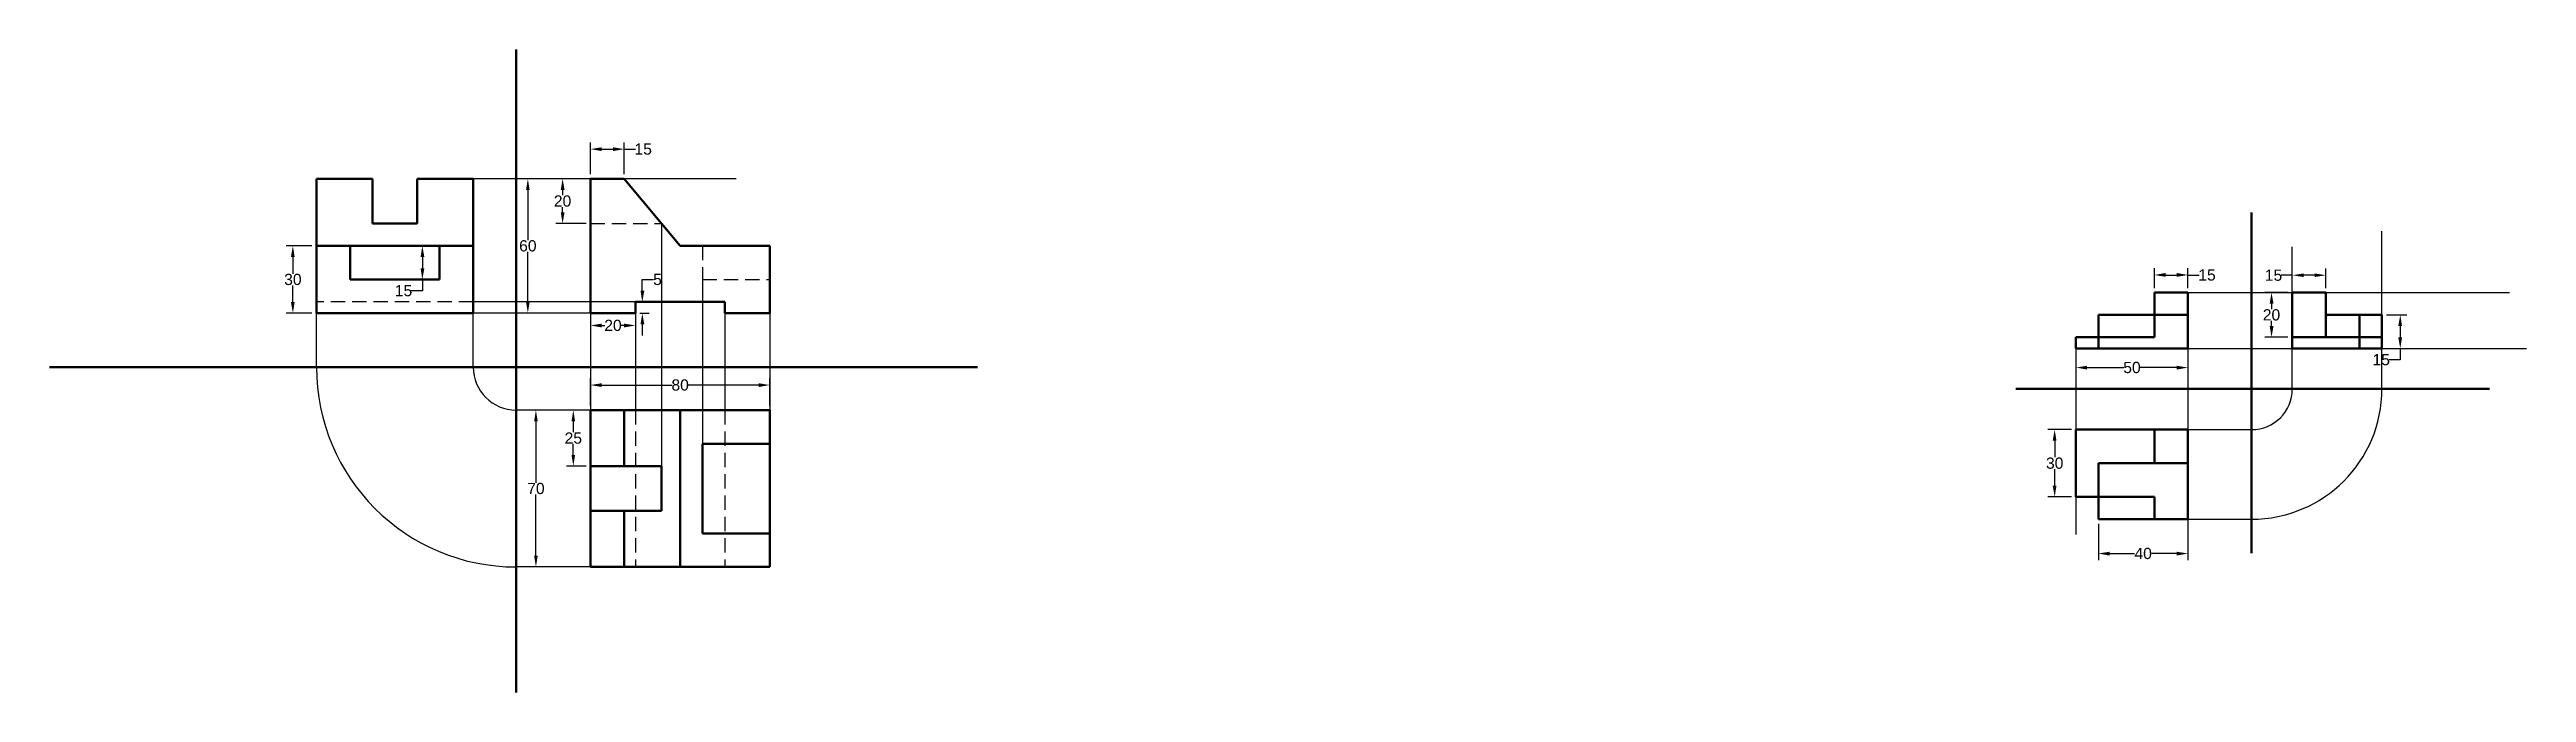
# Model space of a CAD drawing. Header units: millimetres. Extents: x -102 to 1695, y -307 to 463.
# Drawn here: x 231 to 1337, y 176 to 463 of the extents above; entities that cross this region are included whole.
import ezdxf

# ---------------------------------------------------------------- set-up
doc = ezdxf.new("R2010")
doc.units = ezdxf.units.MM
doc.linetypes.add('HIDDEN', pattern=[9.525, 6.35, -3.175])
for name, color, linetype in [('DIM', 12, 'Continuous'), ('HIDDEN', 101, 'HIDDEN'), ('PROJECTIN', 50, 'Continuous')]:
    doc.layers.add(name, color=color, linetype=linetype)
doc.layers.add('OBJECT', color=250, linetype='Continuous', lineweight=50)
doc.styles.get("Standard").update_dxf_attribs({"font": 'arial.ttf'})
doc.dimstyles.new('kunal', dxfattribs={"dimtxt": 5, "dimasz": 5, "dimexe": 3, "dimexo": 2, "dimgap": 0.09, "dimtad": 0, "dimtih": 1, "dimtoh": 1, "dimdec": 0, "dimzin": 0, "dimdsep": 46, "dimtxsty": 'Standard', "dimcen": 0.09, "dimadec": 0, "dimazin": 0, "dimtfac": 1, "dimtdec": 0, "dimtofl": 0, "dimtmove": 0, "dimatfit": 3, "dimfxl": 1, "dimtolj": 1, "dimtzin": 0, "dimarcsym": 0})

msp = doc.modelspace()

# ---------------------------------------------------------------- blocks, each defined once
blk = doc.blocks.new('*D2')
at = {"layer": 'Defpoints', "color": 0, "transparency": 16777216}
for p in [(1170.9, 354.8), (1185.9, 362.6), (1185.9, 354.8)]:
    blk.add_point(p, dxfattribs=at)
at = {"layer": 'DIM', "color": 0, "lineweight": -2, "transparency": 16777216}
for p, q in [((1170.9, 356.8), (1170.9, 365.6)), ((1185.9, 356.8), (1185.9, 365.6)), ((1175.9, 362.6), (1180.9, 362.6)), ((1185.9, 362.6), (1190.9, 362.6))]:
    blk.add_line(p, q, dxfattribs=at)
at = {"layer": 'DIM', "color": 0, "transparency": 16777216}
for points in [[(1175.9, 363.5), (1175.9, 361.8), (1170.9, 362.6)], [(1180.9, 363.5), (1180.9, 361.8), (1185.9, 362.6)]]:
    blk.add_solid(points, dxfattribs=at)
at = {"layer": 'DIM', "color": 0, "transparency": 16777216, "insert": (1194.4, 362.6), "char_height": 5, "attachment_point": 5}
blk.add_mtext('\\A1;15', dxfattribs=at)
blk = doc.blocks.new('*D3')
at = {"layer": 'Defpoints', "color": 0, "transparency": 16777216}
for p in [(1135.9, 329.8), (1135.9, 321.3), (1185.9, 329.8)]:
    blk.add_point(p, dxfattribs=at)
at = {"layer": 'DIM', "color": 0, "lineweight": -2, "transparency": 16777216}
for p, q in [((1135.9, 327.8), (1135.9, 318.3)), ((1140.9, 321.3), (1157.2, 321.3)), ((1180.9, 321.3), (1164.6, 321.3)), ((1185.9, 327.8), (1185.9, 318.3))]:
    blk.add_line(p, q, dxfattribs=at)
at = {"layer": 'DIM', "color": 0, "transparency": 16777216}
for points in [[(1140.9, 322.1), (1140.9, 320.4), (1135.9, 321.3)], [(1180.9, 322.1), (1180.9, 320.4), (1185.9, 321.3)]]:
    blk.add_solid(points, dxfattribs=at)
at = {"layer": 'DIM', "color": 0, "transparency": 16777216, "insert": (1160.9, 321.3), "char_height": 5, "attachment_point": 5}
blk.add_mtext('\\A1;50', dxfattribs=at)
blk = doc.blocks.new('*D4')
at = {"layer": 'Defpoints', "color": 0, "transparency": 16777216}
for p in [(1135.9, 293.6), (1126.4, 263.6), (1135.9, 263.6)]:
    blk.add_point(p, dxfattribs=at)
at = {"layer": 'DIM', "color": 0, "lineweight": -2, "transparency": 16777216}
for p, q in [((1133.9, 293.6), (1123.4, 293.6)), ((1126.4, 288.6), (1126.4, 281.3)), ((1126.4, 268.6), (1126.4, 276)), ((1133.9, 263.6), (1123.4, 263.6))]:
    blk.add_line(p, q, dxfattribs=at)
at = {"layer": 'DIM', "color": 0, "transparency": 16777216}
for points in [[(1125.5, 288.6), (1127.2, 288.6), (1126.4, 293.6)], [(1125.5, 268.6), (1127.2, 268.6), (1126.4, 263.6)]]:
    blk.add_solid(points, dxfattribs=at)
at = {"layer": 'DIM', "color": 0, "transparency": 16777216, "insert": (1126.4, 278.6), "char_height": 5, "attachment_point": 5}
blk.add_mtext('\\A1;30', dxfattribs=at)
blk = doc.blocks.new('*D5')
at = {"layer": 'Defpoints', "color": 0, "transparency": 16777216}
for p in [(1145.9, 253.6), (1185.9, 253.6), (1185.9, 238.3)]:
    blk.add_point(p, dxfattribs=at)
at = {"layer": 'DIM', "color": 0, "lineweight": -2, "transparency": 16777216}
for p, q in [((1145.9, 251.6), (1145.9, 235.3)), ((1185.9, 251.6), (1185.9, 235.3)), ((1150.9, 238.3), (1162.1, 238.3)), ((1180.9, 238.3), (1169.7, 238.3))]:
    blk.add_line(p, q, dxfattribs=at)
at = {"layer": 'DIM', "color": 0, "transparency": 16777216}
for points in [[(1150.9, 239.1), (1150.9, 237.4), (1145.9, 238.3)], [(1180.9, 239.1), (1180.9, 237.4), (1185.9, 238.3)]]:
    blk.add_solid(points, dxfattribs=at)
at = {"layer": 'DIM', "color": 0, "transparency": 16777216, "insert": (1165.9, 238.3), "char_height": 5, "attachment_point": 5}
blk.add_mtext('\\A1;40', dxfattribs=at)
blk = doc.blocks.new('*D6')
at = {"layer": 'Defpoints', "color": 0, "transparency": 16777216}
for p in [(1232.5, 354.8), (1223.2, 334.8), (1232.5, 334.8)]:
    blk.add_point(p, dxfattribs=at)
at = {"layer": 'DIM', "color": 0, "lineweight": -2, "transparency": 16777216}
for p, q in [((1230.5, 354.8), (1220.2, 354.8)), ((1223.2, 349.8), (1223.2, 347.4)), ((1230.5, 334.8), (1220.2, 334.8)), ((1223.2, 339.8), (1223.2, 342.1))]:
    blk.add_line(p, q, dxfattribs=at)
at = {"layer": 'DIM', "color": 0, "transparency": 16777216}
for points in [[(1222.4, 349.8), (1224.1, 349.8), (1223.2, 354.8)], [(1222.4, 339.8), (1224.1, 339.8), (1223.2, 334.8)]]:
    blk.add_solid(points, dxfattribs=at)
at = {"layer": 'DIM', "color": 0, "transparency": 16777216, "insert": (1223.2, 344.8), "char_height": 5, "attachment_point": 5}
blk.add_mtext('\\A1;20', dxfattribs=at)
blk = doc.blocks.new('*D7')
at = {"layer": 'Defpoints', "color": 0, "transparency": 16777216}
for p in [(1232.5, 362.5), (1232.5, 354.8), (1247.5, 354.8)]:
    blk.add_point(p, dxfattribs=at)
at = {"layer": 'DIM', "color": 0, "lineweight": -2, "transparency": 16777216}
for p, q in [((1232.5, 356.8), (1232.5, 365.5)), ((1247.5, 356.8), (1247.5, 365.5)), ((1232.5, 362.5), (1227.5, 362.5)), ((1242.5, 362.5), (1237.5, 362.5))]:
    blk.add_line(p, q, dxfattribs=at)
at = {"layer": 'DIM', "color": 0, "transparency": 16777216}
for points in [[(1237.5, 363.3), (1237.5, 361.7), (1232.5, 362.5)], [(1242.5, 363.3), (1242.5, 361.7), (1247.5, 362.5)]]:
    blk.add_solid(points, dxfattribs=at)
at = {"layer": 'DIM', "color": 0, "transparency": 16777216, "insert": (1224.1, 362.5), "char_height": 5, "attachment_point": 5}
blk.add_mtext('\\A1;15', dxfattribs=at)
blk = doc.blocks.new('*D8')
at = {"layer": 'Defpoints', "color": 0, "transparency": 16777216}
for p in [(1272.5, 344.8), (1272.5, 329.8), (1280.7, 329.8)]:
    blk.add_point(p, dxfattribs=at)
at = {"layer": 'DIM', "color": 0, "lineweight": -2, "transparency": 16777216}
for p, q in [((1274.5, 344.8), (1283.7, 344.8)), ((1280.7, 339.8), (1280.7, 334.8)), ((1274.5, 329.8), (1283.7, 329.8)), ((1280.7, 324.8), (1275.7, 324.8)), ((1280.7, 329.8), (1280.7, 324.8))]:
    blk.add_line(p, q, dxfattribs=at)
at = {"layer": 'DIM', "color": 0, "transparency": 16777216}
for points in [[(1279.8, 339.8), (1281.5, 339.8), (1280.7, 344.8)], [(1279.8, 334.8), (1281.5, 334.8), (1280.7, 329.8)]]:
    blk.add_solid(points, dxfattribs=at)
at = {"layer": 'DIM', "color": 0, "transparency": 16777216, "insert": (1272.2, 324.8), "char_height": 5, "attachment_point": 5}
blk.add_mtext('\\A1;15', dxfattribs=at)
blk = doc.blocks.new('*D9')
at = {"layer": 'Defpoints', "color": 0, "transparency": 16777216}
for p in [(444.7, 405.6), (472.7, 405.6), (472.7, 345.6)]:
    blk.add_point(p, dxfattribs=at)
at = {"layer": 'DIM', "color": 0, "lineweight": -2, "transparency": 16777216}
for p, q in [((470.7, 405.6), (441.7, 405.6)), ((444.7, 400.6), (444.7, 378.2)), ((444.7, 350.6), (444.7, 372.9)), ((470.7, 345.6), (441.7, 345.6))]:
    blk.add_line(p, q, dxfattribs=at)
at = {"layer": 'DIM', "color": 0, "transparency": 16777216}
for points in [[(443.9, 400.6), (445.5, 400.6), (444.7, 405.6)], [(443.9, 350.6), (445.5, 350.6), (444.7, 345.6)]]:
    blk.add_solid(points, dxfattribs=at)
at = {"layer": 'DIM', "color": 0, "transparency": 16777216, "insert": (444.7, 375.6), "char_height": 5, "attachment_point": 5}
blk.add_mtext('\\A1;60', dxfattribs=at)
blk = doc.blocks.new('*D10')
at = {"layer": 'Defpoints', "color": 0, "transparency": 16777216}
for p in [(460.2, 405.6), (472.7, 405.6), (472.7, 385.6)]:
    blk.add_point(p, dxfattribs=at)
at = {"layer": 'DIM', "color": 0, "lineweight": -2, "transparency": 16777216}
for p, q in [((470.7, 405.6), (457.2, 405.6)), ((460.2, 400.6), (460.2, 398.2)), ((460.2, 390.6), (460.2, 392.9)), ((470.7, 385.6), (457.2, 385.6))]:
    blk.add_line(p, q, dxfattribs=at)
at = {"layer": 'DIM', "color": 0, "transparency": 16777216}
for points in [[(459.4, 400.6), (461.1, 400.6), (460.2, 405.6)], [(459.4, 390.6), (461.1, 390.6), (460.2, 385.6)]]:
    blk.add_solid(points, dxfattribs=at)
at = {"layer": 'DIM', "color": 0, "transparency": 16777216, "insert": (460.2, 395.6), "char_height": 5, "attachment_point": 5}
blk.add_mtext('\\A1;20', dxfattribs=at)
blk = doc.blocks.new('*D11')
at = {"layer": 'Defpoints', "color": 0, "transparency": 16777216}
for p in [(487.7, 418.8), (472.7, 405.6), (487.7, 405.6)]:
    blk.add_point(p, dxfattribs=at)
at = {"layer": 'DIM', "color": 0, "lineweight": -2, "transparency": 16777216}
for p, q in [((472.7, 407.6), (472.7, 421.8)), ((487.7, 407.6), (487.7, 421.8)), ((477.7, 418.8), (482.7, 418.8)), ((487.7, 418.8), (492.7, 418.8))]:
    blk.add_line(p, q, dxfattribs=at)
at = {"layer": 'DIM', "color": 0, "transparency": 16777216}
for points in [[(477.7, 419.6), (477.7, 417.9), (472.7, 418.8)], [(482.7, 419.6), (482.7, 417.9), (487.7, 418.8)]]:
    blk.add_solid(points, dxfattribs=at)
at = {"layer": 'DIM', "color": 0, "transparency": 16777216, "insert": (496.2, 418.8), "char_height": 5, "attachment_point": 5}
blk.add_mtext('\\A1;15', dxfattribs=at)
blk = doc.blocks.new('*D12')
at = {"layer": 'Defpoints', "color": 0, "transparency": 16777216}
for p in [(472.7, 302.3), (465, 277.3), (472.7, 277.3)]:
    blk.add_point(p, dxfattribs=at)
at = {"layer": 'DIM', "color": 0, "lineweight": -2, "transparency": 16777216}
for p, q in [((470.7, 302.3), (462, 302.3)), ((465, 297.3), (465, 292.4)), ((470.7, 277.3), (462, 277.3)), ((465, 282.3), (465, 287.2))]:
    blk.add_line(p, q, dxfattribs=at)
at = {"layer": 'DIM', "color": 0, "transparency": 16777216}
for points in [[(464.2, 297.3), (465.8, 297.3), (465, 302.3)], [(464.2, 282.3), (465.8, 282.3), (465, 277.3)]]:
    blk.add_solid(points, dxfattribs=at)
at = {"layer": 'DIM', "color": 0, "transparency": 16777216, "insert": (465, 289.8), "char_height": 5, "attachment_point": 5}
blk.add_mtext('\\A1;25', dxfattribs=at)
blk = doc.blocks.new('*D13')
at = {"layer": 'Defpoints', "color": 0, "transparency": 16777216}
for p in [(448.3, 302.3), (472.7, 302.3), (472.7, 232.3)]:
    blk.add_point(p, dxfattribs=at)
at = {"layer": 'DIM', "color": 0, "lineweight": -2, "transparency": 16777216}
for p, q in [((470.7, 302.3), (445.3, 302.3)), ((448.3, 297.3), (448.3, 269.9)), ((448.3, 237.3), (448.3, 264.7)), ((470.7, 232.3), (445.3, 232.3))]:
    blk.add_line(p, q, dxfattribs=at)
at = {"layer": 'DIM', "color": 0, "transparency": 16777216}
for points in [[(447.5, 297.3), (449.1, 297.3), (448.3, 302.3)], [(447.5, 237.3), (449.1, 237.3), (448.3, 232.3)]]:
    blk.add_solid(points, dxfattribs=at)
at = {"layer": 'DIM', "color": 0, "transparency": 16777216, "insert": (448.3, 267.3), "char_height": 5, "attachment_point": 5}
blk.add_mtext('\\A1;70', dxfattribs=at)
blk = doc.blocks.new('*D14')
at = {"layer": 'Defpoints', "color": 0, "transparency": 16777216}
for p in [(552.7, 313.5), (472.7, 302.3), (552.7, 302.3)]:
    blk.add_point(p, dxfattribs=at)
at = {"layer": 'DIM', "color": 0, "lineweight": -2, "transparency": 16777216}
for p, q in [((472.7, 304.3), (472.7, 316.5)), ((477.7, 313.5), (509.1, 313.5)), ((547.7, 313.5), (516.4, 313.5)), ((552.7, 304.3), (552.7, 316.5))]:
    blk.add_line(p, q, dxfattribs=at)
at = {"layer": 'DIM', "color": 0, "transparency": 16777216}
for points in [[(477.7, 314.3), (477.7, 312.6), (472.7, 313.5)], [(547.7, 314.3), (547.7, 312.6), (552.7, 313.5)]]:
    blk.add_solid(points, dxfattribs=at)
at = {"layer": 'DIM', "color": 0, "transparency": 16777216, "insert": (512.7, 313.5), "char_height": 5, "attachment_point": 5}
blk.add_mtext('\\A1;80', dxfattribs=at)
blk = doc.blocks.new('*D15')
at = {"layer": 'Defpoints', "color": 0, "transparency": 16777216}
for p in [(350.3, 375.6), (339.8, 345.6), (350.3, 345.6)]:
    blk.add_point(p, dxfattribs=at)
at = {"layer": 'DIM', "color": 0, "lineweight": -2, "transparency": 16777216}
for p, q in [((348.3, 375.6), (336.8, 375.6)), ((339.8, 370.6), (339.8, 363.2)), ((339.8, 350.6), (339.8, 357.9)), ((348.3, 345.6), (336.8, 345.6))]:
    blk.add_line(p, q, dxfattribs=at)
at = {"layer": 'DIM', "color": 0, "transparency": 16777216}
for points in [[(338.9, 370.6), (340.6, 370.6), (339.8, 375.6)], [(338.9, 350.6), (340.6, 350.6), (339.8, 345.6)]]:
    blk.add_solid(points, dxfattribs=at)
at = {"layer": 'DIM', "color": 0, "transparency": 16777216, "insert": (339.8, 360.6), "char_height": 5, "attachment_point": 5}
blk.add_mtext('\\A1;30', dxfattribs=at)
blk = doc.blocks.new('*D16')
at = {"layer": 'Defpoints', "color": 0, "transparency": 16777216}
for p in [(405.3, 375.6), (397.6, 360.6), (405.3, 360.6)]:
    blk.add_point(p, dxfattribs=at)
at = {"layer": 'DIM', "color": 0, "lineweight": -2, "transparency": 16777216}
for p, q in [((403.3, 375.6), (394.6, 375.6)), ((397.6, 370.6), (397.6, 365.6)), ((397.6, 355.6), (392.6, 355.6)), ((403.3, 360.6), (394.6, 360.6)), ((397.6, 360.6), (397.6, 355.6))]:
    blk.add_line(p, q, dxfattribs=at)
at = {"layer": 'DIM', "color": 0, "transparency": 16777216}
for points in [[(396.8, 370.6), (398.5, 370.6), (397.6, 375.6)], [(396.8, 365.6), (398.5, 365.6), (397.6, 360.6)]]:
    blk.add_solid(points, dxfattribs=at)
at = {"layer": 'DIM', "color": 0, "transparency": 16777216, "insert": (389.2, 355.6), "char_height": 5, "attachment_point": 5}
blk.add_mtext('\\A1;15', dxfattribs=at)
blk = doc.blocks.new('*D17')
at = {"layer": 'Defpoints', "color": 0, "transparency": 16777216}
for p in [(472.7, 345.6), (492.7, 345.6), (492.7, 340.1)]:
    blk.add_point(p, dxfattribs=at)
at = {"layer": 'DIM', "color": 0, "lineweight": -2, "transparency": 16777216}
for p, q in [((472.7, 343.6), (472.7, 337.1)), ((492.7, 343.6), (492.7, 337.1)), ((477.7, 340.1), (479, 340.1)), ((487.7, 340.1), (486.4, 340.1))]:
    blk.add_line(p, q, dxfattribs=at)
at = {"layer": 'DIM', "color": 0, "transparency": 16777216}
for points in [[(477.7, 340.9), (477.7, 339.2), (472.7, 340.1)], [(487.7, 340.9), (487.7, 339.2), (492.7, 340.1)]]:
    blk.add_solid(points, dxfattribs=at)
at = {"layer": 'DIM', "color": 0, "transparency": 16777216, "insert": (482.7, 340.1), "char_height": 5, "attachment_point": 5}
blk.add_mtext('\\A1;20', dxfattribs=at)
blk = doc.blocks.new('*D18')
at = {"layer": 'Defpoints', "color": 0, "transparency": 16777216}
for p in [(492.7, 350.6), (492.7, 345.6), (495.8, 350.6)]:
    blk.add_point(p, dxfattribs=at)
at = {"layer": 'DIM', "color": 0, "lineweight": -2, "transparency": 16777216}
for p, q in [((495.8, 355.6), (495.8, 360.6)), ((495.8, 360.6), (500.8, 360.6)), ((494.7, 350.6), (498.8, 350.6)), ((494.7, 345.6), (498.8, 345.6)), ((495.8, 340.6), (495.8, 335.6))]:
    blk.add_line(p, q, dxfattribs=at)
at = {"layer": 'DIM', "color": 0, "transparency": 16777216}
for points in [[(495, 355.6), (496.7, 355.6), (495.8, 350.6)], [(495, 340.6), (496.7, 340.6), (495.8, 345.6)]]:
    blk.add_solid(points, dxfattribs=at)
at = {"layer": 'DIM', "color": 0, "transparency": 16777216, "insert": (502.6, 360.6), "char_height": 5, "attachment_point": 5}
blk.add_mtext('\\A1;5', dxfattribs=at)

# ---------------------------------------------------------------- dimensions: what is measured, and where the dimension line sits
at = {"layer": 'DIM'}
for base, p1, p2, picture, middle in [((487.7, 418.8), (472.7, 405.6), (487.7, 405.6), '*D11', (496.2, 418.8)), ((1185.9, 362.6), (1170.9, 354.8), (1185.9, 354.8), '*D2', (1194.4, 362.6)), ((1232.5, 362.5), (1247.5, 354.8), (1232.5, 354.8), '*D7', (1224.1, 362.5)), ((492.7, 340.1), (472.7, 345.6), (492.7, 345.6), '*D17', (482.7, 340.1)), ((1135.9, 321.3), (1185.9, 329.8), (1135.9, 329.8), '*D3', (1160.9, 321.3)), ((552.7, 313.5), (472.7, 302.3), (552.7, 302.3), '*D14', (512.7, 313.5)), ((1185.9, 238.3), (1145.9, 253.6), (1185.9, 253.6), '*D5', (1165.9, 238.3))]:
    dim = msp.add_linear_dim(base=base, p1=p1, p2=p2, dimstyle='kunal', dxfattribs=at)
    dim.commit()
    dim.dimension.update_dxf_attribs({"geometry": picture, "text_midpoint": middle})
for base, p1, p2, picture, middle in [((444.7, 405.6), (472.7, 345.6), (472.7, 405.6), '*D9', (444.7, 375.6)), ((460.2, 405.6), (472.7, 385.6), (472.7, 405.6), '*D10', (460.2, 395.6)), ((339.8, 345.6), (350.3, 375.6), (350.3, 345.6), '*D15', (339.8, 360.6)), ((397.6, 360.6), (405.3, 375.6), (405.3, 360.6), '*D16', (389.2, 355.6)), ((495.8, 350.6), (492.7, 345.6), (492.7, 350.6), '*D18', (502.6, 360.6)), ((1223.2, 334.8), (1232.5, 354.8), (1232.5, 334.8), '*D6', (1223.2, 344.8)), ((1280.7, 329.8), (1272.5, 344.8), (1272.5, 329.8), '*D8', (1272.2, 324.8)), ((448.3, 302.3), (472.7, 232.3), (472.7, 302.3), '*D13', (448.3, 267.3)), ((465, 277.3), (472.7, 302.3), (472.7, 277.3), '*D12', (465, 289.8)), ((1126.4, 263.6), (1135.9, 293.6), (1135.9, 263.6), '*D4', (1126.4, 278.6))]:
    dim = msp.add_linear_dim(base=base, p1=p1, p2=p2, angle=90, dimstyle='kunal', dxfattribs=at)
    dim.commit()
    dim.dimension.update_dxf_attribs({"geometry": picture, "text_midpoint": middle})

# ---------------------------------------------------------------- linework, layer by layer
at = {"layer": 'HIDDEN'}
for p, q in [((472.7, 385.6), (504.4, 385.6)), ((522.7, 375.6), (522.7, 360.6)), ((522.7, 360.6), (552.7, 360.6)), ((420.3, 350.6), (350.3, 350.6)), ((492.7, 302.3), (492.7, 232.3)), ((532.7, 302.3), (532.7, 232.3))]:
    msp.add_line(p, q, dxfattribs=at)
at = {"layer": 'OBJECT'}
for p, q in [((439.5, 463.2), (439.5, 176.3)), ((375.3, 405.6), (350.3, 405.6)), ((350.3, 405.6), (350.3, 375.6)), ((375.3, 385.6), (375.3, 405.6)), ((420.3, 405.6), (395.3, 405.6)), ((395.3, 405.6), (395.3, 385.6)), ((420.3, 345.6), (420.3, 405.6)), ((472.7, 345.6), (472.7, 405.6)), ((472.7, 405.6), (487.7, 405.6)), ((512.7, 375.6), (487.7, 405.6)), ((1214.3, 390.5), (1214.3, 238.5)), ((395.3, 385.6), (375.3, 385.6)), ((365.3, 375.6), (350.3, 375.6)), ((350.3, 375.6), (350.3, 345.6)), ((365.3, 360.6), (365.3, 375.6)), ((405.3, 375.6), (365.3, 375.6)), ((420.3, 375.6), (405.3, 375.6)), ((405.3, 375.6), (405.3, 360.6)), ((420.3, 345.6), (420.3, 375.6)), ((552.7, 375.6), (512.7, 375.6)), ((552.7, 345.6), (552.7, 375.6)), ((405.3, 360.6), (365.3, 360.6)), ((1185.9, 354.8), (1170.9, 354.8)), ((1170.9, 354.8), (1170.9, 344.8)), ((1185.9, 344.8), (1185.9, 354.8)), ((1247.5, 354.8), (1232.5, 354.8)), ((1232.5, 354.8), (1232.5, 334.8)), ((1247.5, 344.8), (1247.5, 354.8)), ((420.3, 345.6), (350.3, 345.6)), ((472.7, 345.6), (492.7, 345.6)), ((492.7, 345.6), (492.7, 350.6)), ((492.7, 350.6), (532.7, 350.6)), ((532.7, 350.6), (532.7, 345.6)), ((532.7, 345.6), (552.7, 345.6)), ((1145.9, 334.8), (1145.9, 344.8)), ((1145.9, 344.8), (1170.9, 344.8)), ((1185.9, 344.8), (1170.9, 344.8)), ((1170.9, 344.8), (1170.9, 334.8)), ((1185.9, 329.8), (1185.9, 344.8)), ((1262.5, 344.8), (1247.5, 344.8)), ((1247.5, 344.8), (1247.5, 334.8)), ((1262.5, 334.8), (1262.5, 344.8)), ((1262.5, 344.8), (1272.5, 344.8)), ((1272.5, 344.8), (1272.5, 334.8)), ((1145.9, 334.8), (1135.9, 334.8)), ((1135.9, 334.8), (1135.9, 329.8)), ((1170.9, 334.8), (1145.9, 334.8)), ((1145.9, 334.8), (1145.9, 329.8)), ((1272.5, 334.8), (1232.5, 334.8)), ((1232.5, 334.8), (1232.5, 329.8)), ((1262.5, 329.8), (1262.5, 334.8)), ((1272.5, 329.8), (1272.5, 334.8)), ((231.1, 321.5), (645.4, 321.5)), ((1135.9, 329.8), (1145.9, 329.8)), ((1145.9, 329.8), (1185.9, 329.8)), ((1232.5, 329.8), (1272.5, 329.8)), ((1109.1, 311.8), (1320.5, 311.8)), ((472.7, 232.3), (472.7, 302.3)), ((472.7, 302.3), (552.7, 302.3)), ((487.7, 302.3), (487.7, 277.3)), ((512.7, 232.3), (512.7, 302.3)), ((552.7, 232.3), (552.7, 302.3)), ((1185.9, 293.6), (1135.9, 293.6)), ((1135.9, 293.6), (1135.9, 263.6)), ((1170.9, 293.6), (1170.9, 278.6)), ((1185.9, 253.6), (1185.9, 293.6)), ((487.7, 277.3), (472.7, 277.3)), ((504.4, 277.3), (487.7, 277.3)), ((504.4, 257.3), (504.4, 277.3)), ((552.7, 287.3), (522.7, 287.3)), ((522.7, 247.3), (522.7, 287.3)), ((1170.9, 278.6), (1145.9, 278.6)), ((1145.9, 278.6), (1145.9, 263.6)), ((1170.9, 278.6), (1185.9, 278.6)), ((487.7, 257.3), (472.7, 257.3)), ((487.7, 232.3), (487.7, 257.3)), ((487.7, 257.3), (504.4, 257.3)), ((1135.9, 263.6), (1145.9, 263.6)), ((1145.9, 263.6), (1145.9, 253.6)), ((1170.9, 263.6), (1145.9, 263.6)), ((1170.9, 253.6), (1170.9, 263.6)), ((552.7, 247.3), (522.7, 247.3)), ((1145.9, 253.6), (1185.9, 253.6)), ((472.7, 232.3), (552.7, 232.3)), ((472.7, 232.3), (487.7, 232.3))]:
    msp.add_line(p, q, dxfattribs=at)
at = {"layer": 'PROJECTIN'}
for p, q in [((537.7, 405.6), (420.3, 405.6)), ((504.4, 385.6), (504.4, 277.3)), ((1272.5, 311.8), (1272.5, 382.2)), ((1232.5, 311.8), (1232.5, 375.2)), ((522.7, 360.6), (522.7, 287.3)), ((1185.9, 354.8), (1329.5, 354.8)), ((350.3, 321.5), (350.3, 345.6)), ((492.7, 350.6), (420.3, 350.6)), ((420.3, 321.5), (420.3, 345.6)), ((472.7, 345.6), (420.3, 345.6)), ((472.7, 345.6), (472.7, 302.3)), ((492.7, 345.6), (492.7, 302.3)), ((532.7, 345.6), (532.7, 302.3)), ((552.7, 345.6), (552.7, 302.3)), ((1135.9, 329.8), (1135.9, 246.8)), ((1185.9, 329.8), (1185.9, 238.3)), ((1185.9, 329.8), (1337, 329.8)), ((472.7, 302.3), (439.5, 302.3)), ((1185.9, 293.6), (1214.3, 293.6)), ((1185.9, 253.6), (1214.3, 253.6)), ((472.7, 232.3), (439.5, 232.3))]:
    msp.add_line(p, q, dxfattribs=at)
for centre, radius, start, end in [((439.5, 321.5), 89.2, 180, 270), ((439.5, 321.5), 19.2, 180, 270), ((1214.3, 311.8), 18.2, 270, 0), ((1214.3, 311.8), 58.2, 270, 0)]:
    msp.add_arc(centre, radius, start, end, dxfattribs=at)

msp.set_redraw_order([(e.dxf.handle, doc.entitydb.next_handle()) for e in msp.query("TEXT MTEXT ATTDEF DIMENSION ARC_DIMENSION")])  # texts and dimensions are drawn at this point

doc.saveas('drawing.dxf')
